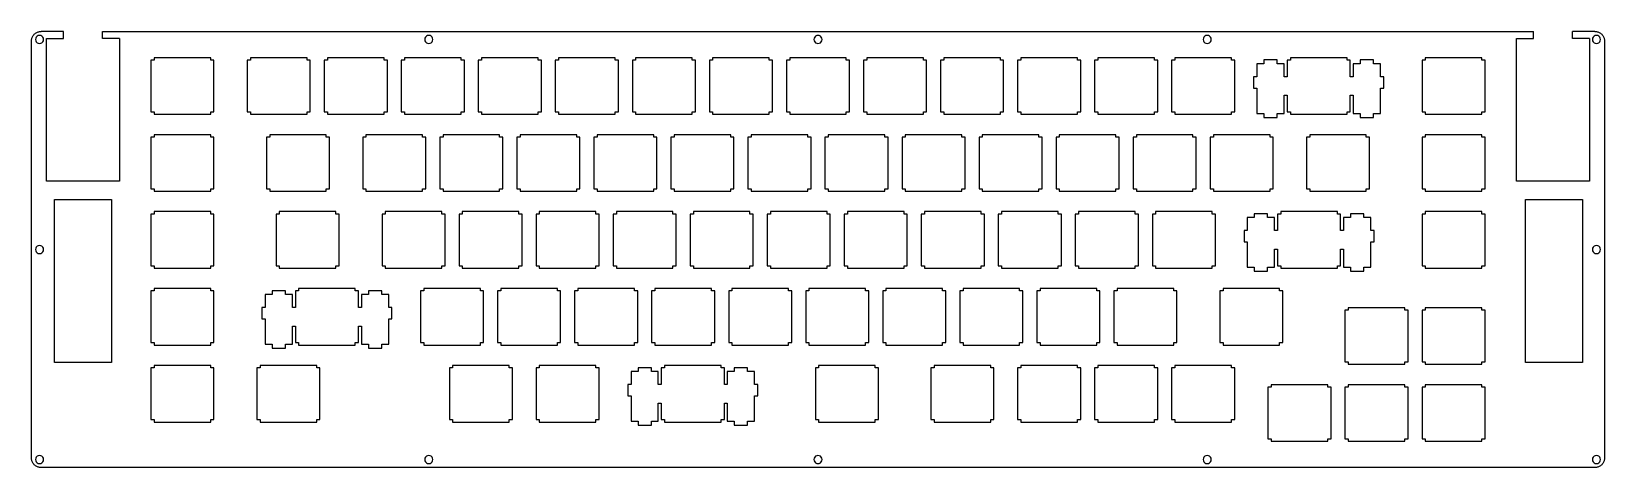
# Model space of a CAD drawing. Extents: x 0 to 389, y 0 to 108.
import ezdxf

# ---------------------------------------------------------------- set-up
doc = ezdxf.new("R2010")
doc.units = 0
doc.header["$MEASUREMENT"] = 0

msp = doc.modelspace()

# ---------------------------------------------------------------- linework, layer by layer
at = {"color": 0}
for p, q in [((0.1, 106), (0.12, 106.18)), ((0.1, 105.81), (0.1, 106)), ((0.1, 2.59), (0.1, 105.81)), ((0.12, 106.18), (0.16, 106.37)), ((0.16, 106.37), (0.21, 106.55)), ((0.21, 106.55), (0.28, 106.73)), ((0.28, 106.73), (0.36, 106.9)), ((0.36, 106.9), (0.45, 107.06)), ((0.45, 107.06), (0.55, 107.22)), ((0.55, 107.22), (0.67, 107.37)), ((0.67, 107.37), (0.8, 107.5)), ((0.8, 107.5), (0.94, 107.63)), ((0.94, 107.63), (1.08, 107.75)), ((1.08, 107.75), (1.24, 107.86)), ((1.14, 106.52), (1.1, 106.21)), ((1.1, 106.21), (1.14, 105.9)), ((1.29, 106.8), (1.14, 106.52)), ((1.14, 105.9), (1.29, 105.62)), ((1.24, 107.86), (1.41, 107.95)), ((1.51, 107.02), (1.29, 106.8)), ((1.29, 105.62), (1.51, 105.4)), ((1.41, 107.95), (1.58, 108.03)), ((1.79, 107.16), (1.51, 107.02)), ((1.51, 105.4), (1.79, 105.26)), ((1.58, 108.03), (1.75, 108.09)), ((1.75, 108.09), (1.93, 108.14)), ((2.1, 107.21), (1.79, 107.16)), ((1.79, 105.26), (2.1, 105.21)), ((1.93, 108.14), (2.12, 108.18)), ((2.4, 107.16), (2.1, 107.21)), ((2.1, 105.21), (2.4, 105.26)), ((2.12, 108.18), (2.31, 108.2)), ((2.31, 108.2), (2.5, 108.21)), ((2.68, 107.02), (2.4, 107.16)), ((2.4, 105.26), (2.68, 105.4)), ((2.9, 106.8), (2.68, 107.02)), ((2.68, 105.4), (2.9, 105.62)), ((3.05, 106.52), (2.9, 106.8)), ((2.9, 105.62), (3.05, 105.9)), ((3.1, 106.21), (3.05, 106.52)), ((3.05, 105.9), (3.1, 106.21)), ((3.82, 71.14), (3.82, 106.49)), ((17.67, 108.21), (371.56, 108.21)), ((21.87, 106.49), (21.87, 71.14)), ((97.39, 106.52), (97.35, 106.21)), ((97.35, 106.21), (97.39, 105.9)), ((97.54, 106.8), (97.39, 106.52)), ((97.39, 105.9), (97.54, 105.62)), ((97.76, 107.02), (97.54, 106.8)), ((97.54, 105.62), (97.76, 105.4)), ((98.04, 107.16), (97.76, 107.02)), ((97.76, 105.4), (98.04, 105.26)), ((98.34, 107.21), (98.04, 107.16)), ((98.04, 105.26), (98.34, 105.21)), ((98.66, 107.16), (98.34, 107.21)), ((98.34, 105.21), (98.66, 105.26)), ((98.93, 107.02), (98.66, 107.16)), ((98.66, 105.26), (98.93, 105.4)), ((99.15, 106.8), (98.93, 107.02)), ((98.93, 105.4), (99.15, 105.62)), ((99.3, 106.52), (99.15, 106.8)), ((99.15, 105.62), (99.3, 105.9)), ((99.35, 106.21), (99.3, 106.52)), ((99.3, 105.9), (99.35, 106.21)), ((193.65, 106.52), (193.59, 106.21)), ((193.59, 106.21), (193.65, 105.9)), ((193.79, 106.8), (193.65, 106.52)), ((193.65, 105.9), (193.79, 105.62)), ((194.01, 107.02), (193.79, 106.8)), ((193.79, 105.62), (194.01, 105.4)), ((194.29, 107.16), (194.01, 107.02)), ((194.01, 105.4), (194.29, 105.26)), ((194.59, 107.21), (194.29, 107.16)), ((194.29, 105.26), (194.59, 105.21)), ((194.9, 107.16), (194.59, 107.21)), ((194.59, 105.21), (194.9, 105.26)), ((195.18, 107.02), (194.9, 107.16)), ((194.9, 105.26), (195.18, 105.4)), ((195.4, 106.8), (195.18, 107.02)), ((195.18, 105.4), (195.4, 105.62)), ((195.55, 106.52), (195.4, 106.8)), ((195.4, 105.62), (195.55, 105.9)), ((195.6, 106.21), (195.55, 106.52)), ((195.55, 105.9), (195.6, 106.21)), ((289.89, 106.52), (289.85, 106.21)), ((289.85, 106.21), (289.89, 105.9)), ((290.04, 106.8), (289.89, 106.52)), ((289.89, 105.9), (290.04, 105.62)), ((290.26, 107.02), (290.04, 106.8)), ((290.04, 105.62), (290.26, 105.4)), ((290.54, 107.16), (290.26, 107.02)), ((290.26, 105.4), (290.54, 105.26)), ((290.85, 107.21), (290.54, 107.16)), ((290.54, 105.26), (290.85, 105.21)), ((291.15, 107.16), (290.85, 107.21)), ((290.85, 105.21), (291.15, 105.26)), ((291.43, 107.02), (291.15, 107.16)), ((291.15, 105.26), (291.43, 105.4)), ((291.65, 106.8), (291.43, 107.02)), ((291.43, 105.4), (291.65, 105.62)), ((291.8, 106.52), (291.65, 106.8)), ((291.65, 105.62), (291.8, 105.9)), ((291.85, 106.21), (291.8, 106.52)), ((291.8, 105.9), (291.85, 106.21)), ((367.36, 71.14), (367.36, 106.49)), ((385.41, 106.49), (385.41, 71.14)), ((386.14, 106.52), (386.1, 106.21)), ((386.14, 106.52), (386.1, 106.21)), ((386.1, 106.21), (386.14, 105.9)), ((386.1, 106.21), (386.14, 105.9)), ((386.29, 106.8), (386.14, 106.52)), ((386.29, 106.8), (386.14, 106.52)), ((386.14, 105.9), (386.29, 105.62)), ((386.14, 105.9), (386.29, 105.62)), ((386.51, 107.02), (386.29, 106.8)), ((386.29, 105.62), (386.51, 105.4)), ((386.29, 105.62), (386.51, 105.4)), ((386.79, 107.16), (386.51, 107.02)), ((386.79, 107.16), (386.51, 107.02)), ((386.51, 105.4), (386.79, 105.26)), ((386.51, 105.4), (386.79, 105.26)), ((386.7, 108.21), (386.88, 108.2)), ((386.7, 108.21), (386.88, 108.2)), ((387.1, 107.21), (386.79, 107.16)), ((387.1, 107.21), (386.79, 107.16)), ((386.79, 105.26), (387.1, 105.21)), ((386.79, 105.26), (387.1, 105.21)), ((386.88, 108.2), (387.07, 108.18)), ((386.88, 108.2), (387.07, 108.18)), ((387.07, 108.18), (387.25, 108.14)), ((387.07, 108.18), (387.25, 108.14)), ((387.41, 107.16), (387.1, 107.21)), ((387.41, 107.16), (387.1, 107.21)), ((387.1, 105.21), (387.41, 105.26)), ((387.1, 105.21), (387.41, 105.26)), ((387.25, 108.14), (387.44, 108.09)), ((387.25, 108.14), (387.44, 108.09)), ((387.69, 107.02), (387.41, 107.16)), ((387.69, 107.02), (387.41, 107.16)), ((387.41, 105.26), (387.69, 105.4)), ((387.41, 105.26), (387.69, 105.4)), ((387.44, 108.09), (387.62, 108.03)), ((387.44, 108.09), (387.62, 108.03)), ((387.62, 108.03), (387.78, 107.95)), ((387.62, 108.03), (387.78, 107.95)), ((387.9, 106.8), (387.69, 107.02)), ((387.9, 106.8), (387.69, 107.02)), ((387.69, 105.4), (387.9, 105.62)), ((387.69, 105.4), (387.9, 105.62)), ((387.78, 107.95), (387.95, 107.86)), ((387.78, 107.95), (387.95, 107.86)), ((388.05, 106.52), (387.9, 106.8)), ((388.05, 106.52), (387.9, 106.8)), ((387.9, 105.62), (388.05, 105.9)), ((387.9, 105.62), (388.05, 105.9)), ((387.95, 107.86), (388.11, 107.75)), ((387.95, 107.86), (388.11, 107.75)), ((388.1, 106.21), (388.05, 106.52)), ((388.1, 106.21), (388.05, 106.52)), ((388.05, 105.9), (388.1, 106.21)), ((388.05, 105.9), (388.1, 106.21)), ((388.11, 107.75), (388.25, 107.63)), ((388.11, 107.75), (388.25, 107.63)), ((388.25, 107.63), (388.39, 107.5)), ((388.25, 107.63), (388.39, 107.5)), ((388.39, 107.5), (388.52, 107.37)), ((388.39, 107.5), (388.52, 107.37)), ((388.52, 107.37), (388.64, 107.22)), ((388.52, 107.37), (388.64, 107.22)), ((388.64, 107.22), (388.74, 107.06)), ((388.64, 107.22), (388.74, 107.06)), ((388.74, 107.06), (388.83, 106.9)), ((388.74, 107.06), (388.83, 106.9)), ((388.83, 106.9), (388.91, 106.73)), ((388.83, 106.9), (388.91, 106.73)), ((388.91, 106.73), (388.98, 106.55)), ((388.91, 106.73), (388.98, 106.55)), ((388.98, 106.55), (389.03, 106.37)), ((388.98, 106.55), (389.03, 106.37)), ((389.03, 106.37), (389.07, 106.18)), ((389.03, 106.37), (389.07, 106.18)), ((389.07, 106.18), (389.09, 106)), ((389.07, 106.18), (389.09, 106)), ((389.09, 106), (389.1, 105.81)), ((389.09, 106), (389.1, 105.81)), ((389.1, 105.81), (389.1, 2.59)), ((389.1, 105.81), (389.1, 2.59)), ((30.43, 101.68), (30.43, 101.08)), ((44.43, 101.68), (30.43, 101.68)), ((44.43, 101.08), (44.43, 101.68)), ((54.25, 101.68), (54.25, 101.08)), ((68.25, 101.68), (54.25, 101.68)), ((68.25, 101.08), (68.25, 101.68)), ((73.3, 101.68), (73.3, 101.08)), ((87.3, 101.68), (73.3, 101.68)), ((87.3, 101.08), (87.3, 101.68)), ((92.35, 101.68), (92.35, 101.08)), ((106.35, 101.68), (92.35, 101.68)), ((106.35, 101.08), (106.35, 101.68)), ((111.39, 101.68), (111.39, 101.08)), ((125.4, 101.68), (111.39, 101.68)), ((125.4, 101.08), (125.4, 101.68)), ((130.44, 101.68), (130.44, 101.08)), ((144.45, 101.68), (130.44, 101.68)), ((144.45, 101.08), (144.45, 101.68)), ((149.5, 101.68), (149.5, 101.08)), ((163.5, 101.68), (149.5, 101.68)), ((163.5, 101.08), (163.5, 101.68)), ((168.54, 101.68), (168.54, 101.08)), ((182.55, 101.68), (168.54, 101.68)), ((182.55, 101.08), (182.55, 101.68)), ((187.59, 101.68), (187.59, 101.08)), ((201.6, 101.68), (187.59, 101.68)), ((201.6, 101.08), (201.6, 101.68)), ((206.65, 101.68), (206.65, 101.08)), ((220.65, 101.68), (206.65, 101.68)), ((220.65, 101.08), (220.65, 101.68)), ((225.69, 101.68), (225.69, 101.08)), ((239.7, 101.68), (225.69, 101.68)), ((239.7, 101.08), (239.7, 101.68)), ((244.75, 101.68), (244.75, 101.08)), ((258.75, 101.68), (244.75, 101.68)), ((258.75, 101.08), (258.75, 101.68)), ((263.8, 101.68), (263.8, 101.08)), ((277.8, 101.68), (263.8, 101.68)), ((277.8, 101.08), (277.8, 101.68)), ((282.85, 101.68), (282.85, 101.08)), ((296.85, 101.68), (282.85, 101.68)), ((296.85, 101.08), (296.85, 101.68)), ((311.42, 101.68), (311.42, 101.08)), ((325.42, 101.68), (311.42, 101.68)), ((325.42, 101.08), (325.42, 101.68)), ((344.76, 101.68), (344.76, 101.08)), ((358.76, 101.68), (344.76, 101.68)), ((358.76, 101.08), (358.76, 101.68)), ((30.43, 101.08), (29.63, 101.08)), ((29.63, 101.08), (29.63, 88.28)), ((45.23, 101.08), (44.43, 101.08)), ((45.23, 88.28), (45.23, 101.08)), ((54.25, 101.08), (53.45, 101.08)), ((53.45, 101.08), (53.45, 88.28)), ((69.05, 101.08), (68.25, 101.08)), ((69.05, 88.28), (69.05, 101.08)), ((73.3, 101.08), (72.5, 101.08)), ((72.5, 101.08), (72.5, 88.28)), ((88.1, 101.08), (87.3, 101.08)), ((88.1, 88.28), (88.1, 101.08)), ((92.35, 101.08), (91.55, 101.08)), ((91.55, 101.08), (91.55, 88.28)), ((107.14, 101.08), (106.35, 101.08)), ((107.14, 88.28), (107.14, 101.08)), ((111.39, 101.08), (110.6, 101.08)), ((110.6, 101.08), (110.6, 88.28)), ((126.19, 101.08), (125.4, 101.08)), ((126.19, 88.28), (126.19, 101.08)), ((130.44, 101.08), (129.64, 101.08)), ((129.64, 101.08), (129.64, 88.28)), ((145.25, 101.08), (144.45, 101.08)), ((145.25, 88.28), (145.25, 101.08)), ((149.5, 101.08), (148.7, 101.08)), ((148.7, 101.08), (148.7, 88.28)), ((164.29, 101.08), (163.5, 101.08)), ((164.29, 88.28), (164.29, 101.08)), ((168.54, 101.08), (167.75, 101.08)), ((167.75, 101.08), (167.75, 88.28)), ((183.34, 101.08), (182.55, 101.08)), ((183.34, 88.28), (183.34, 101.08)), ((187.59, 101.08), (186.8, 101.08)), ((186.8, 101.08), (186.8, 88.28)), ((202.4, 101.08), (201.6, 101.08)), ((202.4, 88.28), (202.4, 101.08)), ((206.65, 101.08), (205.85, 101.08)), ((205.85, 101.08), (205.85, 88.28)), ((221.44, 101.08), (220.65, 101.08)), ((221.44, 88.28), (221.44, 101.08)), ((225.69, 101.08), (224.9, 101.08)), ((224.9, 101.08), (224.9, 88.28)), ((240.5, 101.08), (239.7, 101.08)), ((240.5, 88.28), (240.5, 101.08)), ((244.75, 101.08), (243.95, 101.08)), ((243.95, 101.08), (243.95, 88.28)), ((259.55, 101.08), (258.75, 101.08)), ((259.55, 88.28), (259.55, 101.08)), ((263.8, 101.08), (263, 101.08)), ((263, 101.08), (263, 88.28)), ((278.6, 101.08), (277.8, 101.08)), ((278.6, 88.28), (278.6, 101.08)), ((282.85, 101.08), (282.05, 101.08)), ((282.05, 101.08), (282.05, 88.28)), ((297.64, 101.08), (296.85, 101.08)), ((297.64, 88.28), (297.64, 101.08)), ((304.87, 100.21), (303.14, 100.21)), ((303.14, 100.21), (303.14, 96.98)), ((308.17, 101.13), (304.87, 101.13)), ((304.87, 101.13), (304.87, 100.21)), ((308.17, 100.21), (308.17, 101.13)), ((309.9, 100.21), (308.17, 100.21)), ((309.9, 96.98), (309.9, 100.21)), ((311.42, 101.08), (310.62, 101.08)), ((310.62, 101.08), (310.62, 96.98)), ((326.22, 101.08), (325.42, 101.08)), ((326.22, 96.98), (326.22, 101.08)), ((328.67, 100.21), (326.94, 100.21)), ((326.94, 100.21), (326.94, 96.98)), ((331.97, 101.13), (328.67, 101.13)), ((328.67, 101.13), (328.67, 100.21)), ((331.97, 100.21), (331.97, 101.13)), ((333.7, 100.21), (331.97, 100.21)), ((333.7, 96.98), (333.7, 100.21)), ((344.76, 101.08), (343.96, 101.08)), ((343.96, 101.08), (343.96, 88.28)), ((359.56, 101.08), (358.76, 101.08)), ((359.56, 88.28), (359.56, 101.08)), ((303.14, 96.98), (302.32, 96.98)), ((302.32, 96.98), (302.32, 94.18)), ((302.32, 94.18), (303.14, 94.18)), ((303.14, 94.18), (303.14, 87.91)), ((310.62, 96.98), (309.9, 96.98)), ((326.94, 96.98), (326.22, 96.98)), ((334.52, 96.98), (333.7, 96.98)), ((333.7, 87.91), (333.7, 94.18)), ((333.7, 94.18), (334.52, 94.18)), ((334.52, 94.18), (334.52, 96.98)), ((309.9, 87.91), (309.9, 92.38)), ((309.9, 92.38), (310.62, 92.38)), ((310.62, 92.38), (310.62, 88.28)), ((326.22, 88.28), (326.22, 92.38)), ((326.22, 92.38), (326.94, 92.38)), ((326.94, 92.38), (326.94, 87.91)), ((29.63, 88.28), (30.43, 88.28)), ((30.43, 88.28), (30.43, 87.68)), ((30.43, 87.68), (44.43, 87.68)), ((44.43, 87.68), (44.43, 88.28)), ((44.43, 88.28), (45.23, 88.28)), ((53.45, 88.28), (54.25, 88.28)), ((54.25, 88.28), (54.25, 87.68)), ((54.25, 87.68), (68.25, 87.68)), ((68.25, 87.68), (68.25, 88.28)), ((68.25, 88.28), (69.05, 88.28)), ((72.5, 88.28), (73.3, 88.28)), ((73.3, 88.28), (73.3, 87.68)), ((73.3, 87.68), (87.3, 87.68)), ((87.3, 87.68), (87.3, 88.28)), ((87.3, 88.28), (88.1, 88.28)), ((91.55, 88.28), (92.35, 88.28)), ((92.35, 88.28), (92.35, 87.68)), ((92.35, 87.68), (106.35, 87.68)), ((106.35, 87.68), (106.35, 88.28)), ((106.35, 88.28), (107.14, 88.28)), ((110.6, 88.28), (111.39, 88.28)), ((111.39, 88.28), (111.39, 87.68)), ((111.39, 87.68), (125.4, 87.68)), ((125.4, 87.68), (125.4, 88.28)), ((125.4, 88.28), (126.19, 88.28)), ((129.64, 88.28), (130.44, 88.28)), ((130.44, 88.28), (130.44, 87.68)), ((130.44, 87.68), (144.45, 87.68)), ((144.45, 87.68), (144.45, 88.28)), ((144.45, 88.28), (145.25, 88.28)), ((148.7, 88.28), (149.5, 88.28)), ((149.5, 88.28), (149.5, 87.68)), ((149.5, 87.68), (163.5, 87.68)), ((163.5, 87.68), (163.5, 88.28)), ((163.5, 88.28), (164.29, 88.28)), ((167.75, 88.28), (168.54, 88.28)), ((168.54, 88.28), (168.54, 87.68)), ((168.54, 87.68), (182.55, 87.68)), ((182.55, 87.68), (182.55, 88.28)), ((182.55, 88.28), (183.34, 88.28)), ((186.8, 88.28), (187.59, 88.28)), ((187.59, 88.28), (187.59, 87.68)), ((187.59, 87.68), (201.6, 87.68)), ((201.6, 87.68), (201.6, 88.28)), ((201.6, 88.28), (202.4, 88.28)), ((205.85, 88.28), (206.65, 88.28)), ((206.65, 88.28), (206.65, 87.68)), ((206.65, 87.68), (220.65, 87.68)), ((220.65, 87.68), (220.65, 88.28)), ((220.65, 88.28), (221.44, 88.28)), ((224.9, 88.28), (225.69, 88.28)), ((225.69, 88.28), (225.69, 87.68)), ((225.69, 87.68), (239.7, 87.68)), ((239.7, 87.68), (239.7, 88.28)), ((239.7, 88.28), (240.5, 88.28)), ((243.95, 88.28), (244.75, 88.28)), ((244.75, 88.28), (244.75, 87.68)), ((244.75, 87.68), (258.75, 87.68)), ((258.75, 87.68), (258.75, 88.28)), ((258.75, 88.28), (259.55, 88.28)), ((263, 88.28), (263.8, 88.28)), ((263.8, 88.28), (263.8, 87.68)), ((263.8, 87.68), (277.8, 87.68)), ((277.8, 87.68), (277.8, 88.28)), ((277.8, 88.28), (278.6, 88.28)), ((282.05, 88.28), (282.85, 88.28)), ((282.85, 88.28), (282.85, 87.68)), ((282.85, 87.68), (296.85, 87.68)), ((296.85, 87.68), (296.85, 88.28)), ((296.85, 88.28), (297.64, 88.28)), ((303.14, 87.91), (304.87, 87.91)), ((304.87, 87.91), (304.87, 86.93)), ((304.87, 86.93), (308.17, 86.93)), ((308.17, 86.93), (308.17, 87.91)), ((308.17, 87.91), (309.9, 87.91)), ((310.62, 88.28), (311.42, 88.28)), ((311.42, 88.28), (311.42, 87.68)), ((311.42, 87.68), (325.42, 87.68)), ((325.42, 87.68), (325.42, 88.28)), ((325.42, 88.28), (326.22, 88.28)), ((326.94, 87.91), (328.67, 87.91)), ((328.67, 87.91), (328.67, 86.93)), ((328.67, 86.93), (331.97, 86.93)), ((331.97, 86.93), (331.97, 87.91)), ((331.97, 87.91), (333.7, 87.91)), ((343.96, 88.28), (344.76, 88.28)), ((344.76, 88.28), (344.76, 87.68)), ((344.76, 87.68), (358.76, 87.68)), ((358.76, 87.68), (358.76, 88.28)), ((358.76, 88.28), (359.56, 88.28)), ((30.43, 82.03), (29.63, 82.03)), ((29.63, 82.03), (29.63, 69.23)), ((30.43, 82.63), (30.43, 82.03)), ((44.43, 82.63), (30.43, 82.63)), ((44.43, 82.03), (44.43, 82.63)), ((45.23, 82.03), (44.43, 82.03)), ((45.23, 69.23), (45.23, 82.03)), ((59.01, 82.03), (58.21, 82.03)), ((58.21, 82.03), (58.21, 69.23)), ((59.01, 82.63), (59.01, 82.03)), ((73.01, 82.63), (59.01, 82.63)), ((73.01, 82.03), (73.01, 82.63)), ((73.81, 82.03), (73.01, 82.03)), ((73.81, 69.23), (73.81, 82.03)), ((82.82, 82.03), (82.02, 82.03)), ((82.02, 82.03), (82.02, 69.23)), ((82.82, 82.63), (82.82, 82.03)), ((96.82, 82.63), (82.82, 82.63)), ((96.82, 82.03), (96.82, 82.63)), ((97.62, 82.03), (96.82, 82.03)), ((97.62, 69.23), (97.62, 82.03)), ((101.87, 82.03), (101.07, 82.03)), ((101.07, 82.03), (101.07, 69.23)), ((101.87, 82.63), (101.87, 82.03)), ((115.87, 82.63), (101.87, 82.63)), ((115.87, 82.03), (115.87, 82.63)), ((116.67, 82.03), (115.87, 82.03)), ((116.67, 69.23), (116.67, 82.03)), ((120.92, 82.03), (120.12, 82.03)), ((120.12, 82.03), (120.12, 69.23)), ((120.92, 82.63), (120.92, 82.03)), ((134.92, 82.63), (120.92, 82.63)), ((134.92, 82.03), (134.92, 82.63)), ((135.72, 82.03), (134.92, 82.03)), ((135.72, 69.23), (135.72, 82.03)), ((139.97, 82.03), (139.17, 82.03)), ((139.17, 82.03), (139.17, 69.23)), ((139.97, 82.63), (139.97, 82.03)), ((153.97, 82.63), (139.97, 82.63)), ((153.97, 82.03), (153.97, 82.63)), ((154.77, 82.03), (153.97, 82.03)), ((154.77, 69.23), (154.77, 82.03)), ((159.02, 82.03), (158.22, 82.03)), ((158.22, 82.03), (158.22, 69.23)), ((159.02, 82.63), (159.02, 82.03)), ((173.02, 82.63), (159.02, 82.63)), ((173.02, 82.03), (173.02, 82.63)), ((173.82, 82.03), (173.02, 82.03)), ((173.82, 69.23), (173.82, 82.03)), ((178.07, 82.03), (177.27, 82.03)), ((177.27, 82.03), (177.27, 69.23)), ((178.07, 82.63), (178.07, 82.03)), ((192.07, 82.63), (178.07, 82.63)), ((192.07, 82.03), (192.07, 82.63)), ((192.87, 82.03), (192.07, 82.03)), ((192.87, 69.23), (192.87, 82.03)), ((197.12, 82.03), (196.32, 82.03)), ((196.32, 82.03), (196.32, 69.23)), ((197.12, 82.63), (197.12, 82.03)), ((211.12, 82.63), (197.12, 82.63)), ((211.12, 82.03), (211.12, 82.63)), ((211.92, 82.03), (211.12, 82.03)), ((211.92, 69.23), (211.92, 82.03)), ((216.17, 82.03), (215.37, 82.03)), ((215.37, 82.03), (215.37, 69.23)), ((216.17, 82.63), (216.17, 82.03)), ((230.17, 82.63), (216.17, 82.63)), ((230.17, 82.03), (230.17, 82.63)), ((230.97, 82.03), (230.17, 82.03)), ((230.97, 69.23), (230.97, 82.03)), ((235.22, 82.03), (234.42, 82.03)), ((234.42, 82.03), (234.42, 69.23)), ((235.22, 82.63), (235.22, 82.03)), ((249.22, 82.63), (235.22, 82.63)), ((249.22, 82.03), (249.22, 82.63)), ((250.02, 82.03), (249.22, 82.03)), ((250.02, 69.23), (250.02, 82.03)), ((254.27, 82.03), (253.47, 82.03)), ((253.47, 82.03), (253.47, 69.23)), ((254.27, 82.63), (254.27, 82.03)), ((268.27, 82.63), (254.27, 82.63)), ((268.27, 82.03), (268.27, 82.63)), ((269.07, 82.03), (268.27, 82.03)), ((269.07, 69.23), (269.07, 82.03)), ((273.32, 82.03), (272.52, 82.03)), ((272.52, 82.03), (272.52, 69.23)), ((273.32, 82.63), (273.32, 82.03)), ((287.32, 82.63), (273.32, 82.63)), ((287.32, 82.03), (287.32, 82.63)), ((288.12, 82.03), (287.32, 82.03)), ((288.12, 69.23), (288.12, 82.03)), ((292.37, 82.03), (291.57, 82.03)), ((291.57, 82.03), (291.57, 69.23)), ((292.37, 82.63), (292.37, 82.03)), ((306.37, 82.63), (292.37, 82.63)), ((306.37, 82.03), (306.37, 82.63)), ((307.17, 82.03), (306.37, 82.03)), ((307.17, 69.23), (307.17, 82.03)), ((316.18, 82.03), (315.38, 82.03)), ((315.38, 82.03), (315.38, 69.23)), ((316.18, 82.63), (316.18, 82.03)), ((330.18, 82.63), (316.18, 82.63)), ((330.18, 82.03), (330.18, 82.63)), ((330.98, 82.03), (330.18, 82.03)), ((330.98, 69.23), (330.98, 82.03)), ((344.76, 82.03), (343.96, 82.03)), ((343.96, 82.03), (343.96, 69.23)), ((344.76, 82.63), (344.76, 82.03)), ((358.76, 82.63), (344.76, 82.63)), ((358.76, 82.03), (358.76, 82.63)), ((359.56, 82.03), (358.76, 82.03)), ((359.56, 69.23), (359.56, 82.03)), ((21.87, 71.14), (3.82, 71.14)), ((385.41, 71.14), (367.36, 71.14)), ((5.77, 66.6), (19.92, 66.6)), ((5.77, 26.25), (5.77, 66.6)), ((19.92, 66.6), (19.92, 26.25)), ((29.63, 69.23), (30.43, 69.23)), ((30.43, 69.23), (30.43, 68.63)), ((30.43, 68.63), (44.43, 68.63)), ((44.43, 68.63), (44.43, 69.23)), ((44.43, 69.23), (45.23, 69.23)), ((58.21, 69.23), (59.01, 69.23)), ((59.01, 69.23), (59.01, 68.63)), ((59.01, 68.63), (73.01, 68.63)), ((73.01, 68.63), (73.01, 69.23)), ((73.01, 69.23), (73.81, 69.23)), ((82.02, 69.23), (82.82, 69.23)), ((82.82, 69.23), (82.82, 68.63)), ((82.82, 68.63), (96.82, 68.63)), ((96.82, 68.63), (96.82, 69.23)), ((96.82, 69.23), (97.62, 69.23)), ((101.07, 69.23), (101.87, 69.23)), ((101.87, 69.23), (101.87, 68.63)), ((101.87, 68.63), (115.87, 68.63)), ((115.87, 68.63), (115.87, 69.23)), ((115.87, 69.23), (116.67, 69.23)), ((120.12, 69.23), (120.92, 69.23)), ((120.92, 69.23), (120.92, 68.63)), ((120.92, 68.63), (134.92, 68.63)), ((134.92, 68.63), (134.92, 69.23)), ((134.92, 69.23), (135.72, 69.23)), ((139.17, 69.23), (139.97, 69.23)), ((139.97, 69.23), (139.97, 68.63)), ((139.97, 68.63), (153.97, 68.63)), ((153.97, 68.63), (153.97, 69.23)), ((153.97, 69.23), (154.77, 69.23)), ((158.22, 69.23), (159.02, 69.23)), ((159.02, 69.23), (159.02, 68.63)), ((159.02, 68.63), (173.02, 68.63)), ((173.02, 68.63), (173.02, 69.23)), ((173.02, 69.23), (173.82, 69.23)), ((177.27, 69.23), (178.07, 69.23)), ((178.07, 69.23), (178.07, 68.63)), ((178.07, 68.63), (192.07, 68.63)), ((192.07, 68.63), (192.07, 69.23)), ((192.07, 69.23), (192.87, 69.23)), ((196.32, 69.23), (197.12, 69.23)), ((197.12, 69.23), (197.12, 68.63)), ((197.12, 68.63), (211.12, 68.63)), ((211.12, 68.63), (211.12, 69.23)), ((211.12, 69.23), (211.92, 69.23)), ((215.37, 69.23), (216.17, 69.23)), ((216.17, 69.23), (216.17, 68.63)), ((216.17, 68.63), (230.17, 68.63)), ((230.17, 68.63), (230.17, 69.23)), ((230.17, 69.23), (230.97, 69.23)), ((234.42, 69.23), (235.22, 69.23)), ((235.22, 69.23), (235.22, 68.63)), ((235.22, 68.63), (249.22, 68.63)), ((249.22, 68.63), (249.22, 69.23)), ((249.22, 69.23), (250.02, 69.23)), ((253.47, 69.23), (254.27, 69.23)), ((254.27, 69.23), (254.27, 68.63)), ((254.27, 68.63), (268.27, 68.63)), ((268.27, 68.63), (268.27, 69.23)), ((268.27, 69.23), (269.07, 69.23)), ((272.52, 69.23), (273.32, 69.23)), ((273.32, 69.23), (273.32, 68.63)), ((273.32, 68.63), (287.32, 68.63)), ((287.32, 68.63), (287.32, 69.23)), ((287.32, 69.23), (288.12, 69.23)), ((291.57, 69.23), (292.37, 69.23)), ((292.37, 69.23), (292.37, 68.63)), ((292.37, 68.63), (306.37, 68.63)), ((306.37, 68.63), (306.37, 69.23)), ((306.37, 69.23), (307.17, 69.23)), ((315.38, 69.23), (316.18, 69.23)), ((316.18, 69.23), (316.18, 68.63)), ((316.18, 68.63), (330.18, 68.63)), ((330.18, 68.63), (330.18, 69.23)), ((330.18, 69.23), (330.98, 69.23)), ((343.96, 69.23), (344.76, 69.23)), ((344.76, 69.23), (344.76, 68.63)), ((344.76, 68.63), (358.76, 68.63)), ((358.76, 68.63), (358.76, 69.23)), ((358.76, 69.23), (359.56, 69.23)), ((369.52, 66.6), (383.67, 66.6)), ((369.52, 26.25), (369.52, 66.6)), ((383.67, 66.6), (383.67, 26.25)), ((30.43, 62.98), (29.63, 62.98)), ((29.63, 62.98), (29.63, 50.18)), ((30.43, 63.58), (30.43, 62.98)), ((44.43, 63.58), (30.43, 63.58)), ((44.43, 62.98), (44.43, 63.58)), ((45.23, 62.98), (44.43, 62.98)), ((45.23, 50.18), (45.23, 62.98)), ((61.39, 62.98), (60.59, 62.98)), ((60.59, 62.98), (60.59, 50.18)), ((61.39, 63.58), (61.39, 62.98)), ((75.39, 63.58), (61.39, 63.58)), ((75.39, 62.98), (75.39, 63.58)), ((76.19, 62.98), (75.39, 62.98)), ((76.19, 50.18), (76.19, 62.98)), ((87.58, 62.98), (86.78, 62.98)), ((86.78, 62.98), (86.78, 50.18)), ((87.58, 63.58), (87.58, 62.98)), ((101.58, 63.58), (87.58, 63.58)), ((101.58, 62.98), (101.58, 63.58)), ((102.38, 62.98), (101.58, 62.98)), ((102.38, 50.18), (102.38, 62.98)), ((106.63, 62.98), (105.83, 62.98)), ((105.83, 62.98), (105.83, 50.18)), ((106.63, 63.58), (106.63, 62.98)), ((120.63, 63.58), (106.63, 63.58)), ((120.63, 62.98), (120.63, 63.58)), ((121.43, 62.98), (120.63, 62.98)), ((121.43, 50.18), (121.43, 62.98)), ((125.68, 62.98), (124.88, 62.98)), ((124.88, 62.98), (124.88, 50.18)), ((125.68, 63.58), (125.68, 62.98)), ((139.68, 63.58), (125.68, 63.58)), ((139.68, 62.98), (139.68, 63.58)), ((140.48, 62.98), (139.68, 62.98)), ((140.48, 50.18), (140.48, 62.98)), ((144.73, 62.98), (143.93, 62.98)), ((143.93, 62.98), (143.93, 50.18)), ((144.73, 63.58), (144.73, 62.98)), ((158.73, 63.58), (144.73, 63.58)), ((158.73, 62.98), (158.73, 63.58)), ((159.53, 62.98), (158.73, 62.98)), ((159.53, 50.18), (159.53, 62.98)), ((163.78, 62.98), (162.98, 62.98)), ((162.98, 62.98), (162.98, 50.18)), ((163.78, 63.58), (163.78, 62.98)), ((177.78, 63.58), (163.78, 63.58)), ((177.78, 62.98), (177.78, 63.58)), ((178.58, 62.98), (177.78, 62.98)), ((178.58, 50.18), (178.58, 62.98)), ((182.83, 62.98), (182.03, 62.98)), ((182.03, 62.98), (182.03, 50.18)), ((182.83, 63.58), (182.83, 62.98)), ((196.83, 63.58), (182.83, 63.58)), ((196.83, 62.98), (196.83, 63.58)), ((197.63, 62.98), (196.83, 62.98)), ((197.63, 50.18), (197.63, 62.98)), ((201.88, 62.98), (201.08, 62.98)), ((201.08, 62.98), (201.08, 50.18)), ((201.88, 63.58), (201.88, 62.98)), ((215.88, 63.58), (201.88, 63.58)), ((215.88, 62.98), (215.88, 63.58)), ((216.68, 62.98), (215.88, 62.98)), ((216.68, 50.18), (216.68, 62.98)), ((220.93, 62.98), (220.13, 62.98)), ((220.13, 62.98), (220.13, 50.18)), ((220.93, 63.58), (220.93, 62.98)), ((234.93, 63.58), (220.93, 63.58)), ((234.93, 62.98), (234.93, 63.58)), ((235.73, 62.98), (234.93, 62.98)), ((235.73, 50.18), (235.73, 62.98)), ((239.98, 62.98), (239.18, 62.98)), ((239.18, 62.98), (239.18, 50.18)), ((239.98, 63.58), (239.98, 62.98)), ((253.98, 63.58), (239.98, 63.58)), ((253.98, 62.98), (253.98, 63.58)), ((254.78, 62.98), (253.98, 62.98)), ((254.78, 50.18), (254.78, 62.98)), ((259.03, 62.98), (258.23, 62.98)), ((258.23, 62.98), (258.23, 50.18)), ((259.03, 63.58), (259.03, 62.98)), ((273.03, 63.58), (259.03, 63.58)), ((273.03, 62.98), (273.03, 63.58)), ((273.83, 62.98), (273.03, 62.98)), ((273.83, 50.18), (273.83, 62.98)), ((278.08, 62.98), (277.28, 62.98)), ((277.28, 62.98), (277.28, 50.18)), ((278.08, 63.58), (278.08, 62.98)), ((292.08, 63.58), (278.08, 63.58)), ((292.08, 62.98), (292.08, 63.58)), ((292.88, 62.98), (292.08, 62.98)), ((292.88, 50.18), (292.88, 62.98)), ((305.79, 63.03), (302.49, 63.03)), ((302.49, 63.03), (302.49, 62.11)), ((305.79, 62.11), (305.79, 63.03)), ((309.04, 62.98), (308.24, 62.98)), ((308.24, 62.98), (308.24, 58.88)), ((309.04, 63.58), (309.04, 62.98)), ((323.04, 63.58), (309.04, 63.58)), ((323.04, 62.98), (323.04, 63.58)), ((323.84, 62.98), (323.04, 62.98)), ((323.84, 58.88), (323.84, 62.98)), ((329.59, 63.03), (326.29, 63.03)), ((326.29, 63.03), (326.29, 62.11)), ((329.59, 62.11), (329.59, 63.03)), ((344.76, 62.98), (343.96, 62.98)), ((343.96, 62.98), (343.96, 50.18)), ((344.76, 63.58), (344.76, 62.98)), ((358.76, 63.58), (344.76, 63.58)), ((358.76, 62.98), (358.76, 63.58)), ((359.56, 62.98), (358.76, 62.98)), ((359.56, 50.18), (359.56, 62.98)), ((300.76, 58.88), (299.94, 58.88)), ((299.94, 58.88), (299.94, 56.08)), ((302.49, 62.11), (300.76, 62.11)), ((300.76, 62.11), (300.76, 58.88)), ((307.51, 62.11), (305.79, 62.11)), ((307.51, 58.88), (307.51, 62.11)), ((308.24, 58.88), (307.51, 58.88)), ((324.56, 58.88), (323.84, 58.88)), ((326.29, 62.11), (324.56, 62.11)), ((324.56, 62.11), (324.56, 58.88)), ((331.31, 62.11), (329.59, 62.11)), ((331.31, 58.88), (331.31, 62.11)), ((332.14, 58.88), (331.31, 58.88)), ((332.14, 56.08), (332.14, 58.88)), ((1.14, 54.51), (1.1, 54.2)), ((1.29, 54.79), (1.14, 54.51)), ((1.51, 55.01), (1.29, 54.79)), ((1.79, 55.15), (1.51, 55.01)), ((2.1, 55.2), (1.79, 55.15)), ((2.4, 55.15), (2.1, 55.2)), ((2.68, 55.01), (2.4, 55.15)), ((2.9, 54.79), (2.68, 55.01)), ((3.05, 54.51), (2.9, 54.79)), ((3.1, 54.2), (3.05, 54.51)), ((299.94, 56.08), (300.76, 56.08)), ((300.76, 56.08), (300.76, 49.81)), ((331.31, 49.81), (331.31, 56.08)), ((331.31, 56.08), (332.14, 56.08)), ((386.14, 54.51), (386.1, 54.2)), ((386.14, 54.51), (386.1, 54.2)), ((386.29, 54.79), (386.14, 54.51)), ((386.29, 54.79), (386.14, 54.51)), ((386.51, 55.01), (386.29, 54.79)), ((386.51, 55.01), (386.29, 54.79)), ((386.79, 55.15), (386.51, 55.01)), ((387.1, 55.2), (386.79, 55.15)), ((387.1, 55.2), (386.79, 55.15)), ((387.41, 55.15), (387.1, 55.2)), ((387.41, 55.15), (387.1, 55.2)), ((387.69, 55.01), (387.41, 55.15)), ((387.69, 55.01), (387.41, 55.15)), ((387.9, 54.79), (387.69, 55.01)), ((387.9, 54.79), (387.69, 55.01)), ((388.05, 54.51), (387.9, 54.79)), ((388.05, 54.51), (387.9, 54.79)), ((388.1, 54.2), (388.05, 54.51)), ((388.1, 54.2), (388.05, 54.51)), ((1.1, 54.2), (1.14, 53.89)), ((1.14, 53.89), (1.29, 53.61)), ((1.29, 53.61), (1.51, 53.39)), ((1.51, 53.39), (1.79, 53.25)), ((1.79, 53.25), (2.1, 53.2)), ((2.1, 53.2), (2.4, 53.25)), ((2.4, 53.25), (2.68, 53.39)), ((2.68, 53.39), (2.9, 53.61)), ((2.9, 53.61), (3.05, 53.89)), ((3.05, 53.89), (3.1, 54.2)), ((307.51, 49.81), (307.51, 54.28)), ((307.51, 54.28), (308.24, 54.28)), ((308.24, 54.28), (308.24, 50.18)), ((323.84, 50.18), (323.84, 54.28)), ((323.84, 54.28), (324.56, 54.28)), ((324.56, 54.28), (324.56, 49.81)), ((386.1, 54.2), (386.14, 53.89)), ((386.1, 54.2), (386.14, 53.89)), ((386.14, 53.89), (386.29, 53.61)), ((386.14, 53.89), (386.29, 53.61)), ((386.29, 53.61), (386.51, 53.39)), ((386.29, 53.61), (386.51, 53.39)), ((386.51, 53.39), (386.79, 53.25)), ((386.51, 53.39), (386.79, 53.25)), ((386.79, 53.25), (387.1, 53.2)), ((386.79, 53.25), (387.1, 53.2)), ((387.1, 53.2), (387.41, 53.25)), ((387.1, 53.2), (387.41, 53.25)), ((387.41, 53.25), (387.69, 53.39)), ((387.41, 53.25), (387.69, 53.39)), ((387.69, 53.39), (387.9, 53.61)), ((387.9, 53.61), (388.05, 53.89)), ((387.9, 53.61), (388.05, 53.89)), ((388.05, 53.89), (388.1, 54.2)), ((388.05, 53.89), (388.1, 54.2)), ((29.63, 50.18), (30.43, 50.18)), ((30.43, 50.18), (30.43, 49.58)), ((30.43, 49.58), (44.43, 49.58)), ((44.43, 49.58), (44.43, 50.18)), ((44.43, 50.18), (45.23, 50.18)), ((60.59, 50.18), (61.39, 50.18)), ((61.39, 50.18), (61.39, 49.58)), ((61.39, 49.58), (75.39, 49.58)), ((75.39, 49.58), (75.39, 50.18)), ((75.39, 50.18), (76.19, 50.18)), ((86.78, 50.18), (87.58, 50.18)), ((87.58, 50.18), (87.58, 49.58)), ((87.58, 49.58), (101.58, 49.58)), ((101.58, 49.58), (101.58, 50.18)), ((101.58, 50.18), (102.38, 50.18)), ((105.83, 50.18), (106.63, 50.18)), ((106.63, 50.18), (106.63, 49.58)), ((106.63, 49.58), (120.63, 49.58)), ((120.63, 49.58), (120.63, 50.18)), ((120.63, 50.18), (121.43, 50.18)), ((124.88, 50.18), (125.68, 50.18)), ((125.68, 50.18), (125.68, 49.58)), ((125.68, 49.58), (139.68, 49.58)), ((139.68, 49.58), (139.68, 50.18)), ((139.68, 50.18), (140.48, 50.18)), ((143.93, 50.18), (144.73, 50.18)), ((144.73, 50.18), (144.73, 49.58)), ((144.73, 49.58), (158.73, 49.58)), ((158.73, 49.58), (158.73, 50.18)), ((158.73, 50.18), (159.53, 50.18)), ((162.98, 50.18), (163.78, 50.18)), ((163.78, 50.18), (163.78, 49.58)), ((163.78, 49.58), (177.78, 49.58)), ((177.78, 49.58), (177.78, 50.18)), ((177.78, 50.18), (178.58, 50.18)), ((182.03, 50.18), (182.83, 50.18)), ((182.83, 50.18), (182.83, 49.58)), ((182.83, 49.58), (196.83, 49.58)), ((196.83, 49.58), (196.83, 50.18)), ((196.83, 50.18), (197.63, 50.18)), ((201.08, 50.18), (201.88, 50.18)), ((201.88, 50.18), (201.88, 49.58)), ((201.88, 49.58), (215.88, 49.58)), ((215.88, 49.58), (215.88, 50.18)), ((215.88, 50.18), (216.68, 50.18)), ((220.13, 50.18), (220.93, 50.18)), ((220.93, 50.18), (220.93, 49.58)), ((220.93, 49.58), (234.93, 49.58)), ((234.93, 49.58), (234.93, 50.18)), ((234.93, 50.18), (235.73, 50.18)), ((239.18, 50.18), (239.98, 50.18)), ((239.98, 50.18), (239.98, 49.58)), ((239.98, 49.58), (253.98, 49.58)), ((253.98, 49.58), (253.98, 50.18)), ((253.98, 50.18), (254.78, 50.18)), ((258.23, 50.18), (259.03, 50.18)), ((259.03, 50.18), (259.03, 49.58)), ((259.03, 49.58), (273.03, 49.58)), ((273.03, 49.58), (273.03, 50.18)), ((273.03, 50.18), (273.83, 50.18)), ((277.28, 50.18), (278.08, 50.18)), ((278.08, 50.18), (278.08, 49.58)), ((278.08, 49.58), (292.08, 49.58)), ((292.08, 49.58), (292.08, 50.18)), ((292.08, 50.18), (292.88, 50.18)), ((300.76, 49.81), (302.49, 49.81)), ((302.49, 49.81), (302.49, 48.83)), ((302.49, 48.83), (305.79, 48.83)), ((305.79, 48.83), (305.79, 49.81)), ((305.79, 49.81), (307.51, 49.81)), ((308.24, 50.18), (309.04, 50.18)), ((309.04, 50.18), (309.04, 49.58)), ((309.04, 49.58), (323.04, 49.58)), ((323.04, 49.58), (323.04, 50.18)), ((323.04, 50.18), (323.84, 50.18)), ((324.56, 49.81), (326.29, 49.81)), ((326.29, 49.81), (326.29, 48.83)), ((326.29, 48.83), (329.59, 48.83)), ((329.59, 48.83), (329.59, 49.81)), ((329.59, 49.81), (331.31, 49.81)), ((343.96, 50.18), (344.76, 50.18)), ((344.76, 50.18), (344.76, 49.58)), ((344.76, 49.58), (358.76, 49.58)), ((358.76, 49.58), (358.76, 50.18)), ((358.76, 50.18), (359.56, 50.18)), ((30.43, 43.93), (29.63, 43.93)), ((29.63, 43.93), (29.63, 31.13)), ((30.43, 44.53), (30.43, 43.93)), ((44.43, 44.53), (30.43, 44.53)), ((44.43, 43.93), (44.43, 44.53)), ((45.23, 43.93), (44.43, 43.93)), ((45.23, 31.13), (45.23, 43.93)), ((59.6, 43.06), (57.88, 43.06)), ((57.88, 43.06), (57.88, 39.83)), ((62.9, 43.98), (59.6, 43.98)), ((59.6, 43.98), (59.6, 43.06)), ((62.9, 43.06), (62.9, 43.98)), ((64.63, 43.06), (62.9, 43.06)), ((64.63, 39.83), (64.63, 43.06)), ((66.15, 43.93), (65.35, 43.93)), ((65.35, 43.93), (65.35, 39.83)), ((66.15, 44.53), (66.15, 43.93)), ((80.15, 44.53), (66.15, 44.53)), ((80.15, 43.93), (80.15, 44.53)), ((80.95, 43.93), (80.15, 43.93)), ((80.95, 39.83), (80.95, 43.93)), ((83.4, 43.06), (81.68, 43.06)), ((81.68, 43.06), (81.68, 39.83)), ((86.7, 43.98), (83.4, 43.98)), ((83.4, 43.98), (83.4, 43.06)), ((86.7, 43.06), (86.7, 43.98)), ((88.43, 43.06), (86.7, 43.06)), ((88.43, 39.83), (88.43, 43.06)), ((97.11, 43.93), (96.31, 43.93)), ((96.31, 43.93), (96.31, 31.13)), ((97.11, 44.53), (97.11, 43.93)), ((111.11, 44.53), (97.11, 44.53)), ((111.11, 43.93), (111.11, 44.53)), ((111.91, 43.93), (111.11, 43.93)), ((111.91, 31.13), (111.91, 43.93)), ((116.16, 43.93), (115.36, 43.93)), ((115.36, 43.93), (115.36, 31.13)), ((116.16, 44.53), (116.16, 43.93)), ((130.16, 44.53), (116.16, 44.53)), ((130.16, 43.93), (130.16, 44.53)), ((130.96, 43.93), (130.16, 43.93)), ((130.96, 31.13), (130.96, 43.93)), ((135.21, 43.93), (134.41, 43.93)), ((134.41, 43.93), (134.41, 31.13)), ((135.21, 44.53), (135.21, 43.93)), ((149.21, 44.53), (135.21, 44.53)), ((149.21, 43.93), (149.21, 44.53)), ((150.01, 43.93), (149.21, 43.93)), ((150.01, 31.13), (150.01, 43.93)), ((154.26, 43.93), (153.46, 43.93)), ((153.46, 43.93), (153.46, 31.13)), ((154.26, 44.53), (154.26, 43.93)), ((168.26, 44.53), (154.26, 44.53)), ((168.26, 43.93), (168.26, 44.53)), ((169.06, 43.93), (168.26, 43.93)), ((169.06, 31.13), (169.06, 43.93)), ((173.31, 43.93), (172.51, 43.93)), ((172.51, 43.93), (172.51, 31.13)), ((173.31, 44.53), (173.31, 43.93)), ((187.31, 44.53), (173.31, 44.53)), ((187.31, 43.93), (187.31, 44.53)), ((188.11, 43.93), (187.31, 43.93)), ((188.11, 31.13), (188.11, 43.93)), ((192.36, 43.93), (191.56, 43.93)), ((191.56, 43.93), (191.56, 31.13)), ((192.36, 44.53), (192.36, 43.93)), ((206.36, 44.53), (192.36, 44.53)), ((206.36, 43.93), (206.36, 44.53)), ((207.16, 43.93), (206.36, 43.93)), ((207.16, 31.13), (207.16, 43.93)), ((211.41, 43.93), (210.61, 43.93)), ((210.61, 43.93), (210.61, 31.13)), ((211.41, 44.53), (211.41, 43.93)), ((225.41, 44.53), (211.41, 44.53)), ((225.41, 43.93), (225.41, 44.53)), ((226.21, 43.93), (225.41, 43.93)), ((226.21, 31.13), (226.21, 43.93)), ((230.46, 43.93), (229.66, 43.93)), ((229.66, 43.93), (229.66, 31.13)), ((230.46, 44.53), (230.46, 43.93)), ((244.46, 44.53), (230.46, 44.53)), ((244.46, 43.93), (244.46, 44.53)), ((245.26, 43.93), (244.46, 43.93)), ((245.26, 31.13), (245.26, 43.93)), ((249.51, 43.93), (248.71, 43.93)), ((248.71, 43.93), (248.71, 31.13)), ((249.51, 44.53), (249.51, 43.93)), ((263.51, 44.53), (249.51, 44.53)), ((263.51, 43.93), (263.51, 44.53)), ((264.31, 43.93), (263.51, 43.93)), ((264.31, 31.13), (264.31, 43.93)), ((268.56, 43.93), (267.76, 43.93)), ((267.76, 43.93), (267.76, 31.13)), ((268.56, 44.53), (268.56, 43.93)), ((282.56, 44.53), (268.56, 44.53)), ((282.56, 43.93), (282.56, 44.53)), ((283.36, 43.93), (282.56, 43.93)), ((283.36, 31.13), (283.36, 43.93)), ((294.75, 43.93), (293.95, 43.93)), ((293.95, 43.93), (293.95, 31.13)), ((294.75, 44.53), (294.75, 43.93)), ((308.75, 44.53), (294.75, 44.53)), ((308.75, 43.93), (308.75, 44.53)), ((309.55, 43.93), (308.75, 43.93)), ((309.55, 31.13), (309.55, 43.93)), ((57.88, 39.83), (57.05, 39.83)), ((57.05, 39.83), (57.05, 37.03)), ((65.35, 39.83), (64.63, 39.83)), ((81.68, 39.83), (80.95, 39.83)), ((89.25, 39.83), (88.43, 39.83)), ((89.25, 37.03), (89.25, 39.83)), ((325.71, 39.17), (324.91, 39.17)), ((324.91, 39.17), (324.91, 26.37)), ((325.71, 39.77), (325.71, 39.17)), ((339.71, 39.77), (325.71, 39.77)), ((339.71, 39.17), (339.71, 39.77)), ((340.51, 39.17), (339.71, 39.17)), ((340.51, 26.37), (340.51, 39.17)), ((344.76, 39.17), (343.96, 39.17)), ((343.96, 39.17), (343.96, 26.37)), ((344.76, 39.77), (344.76, 39.17)), ((358.76, 39.77), (344.76, 39.77)), ((358.76, 39.17), (358.76, 39.77)), ((359.56, 39.17), (358.76, 39.17)), ((359.56, 26.37), (359.56, 39.17)), ((57.05, 37.03), (57.88, 37.03)), ((57.88, 37.03), (57.88, 30.76)), ((64.63, 30.76), (64.63, 35.23)), ((64.63, 35.23), (65.35, 35.23)), ((65.35, 35.23), (65.35, 31.13)), ((80.95, 31.13), (80.95, 35.23)), ((80.95, 35.23), (81.68, 35.23)), ((81.68, 35.23), (81.68, 30.76)), ((88.43, 30.76), (88.43, 37.03)), ((88.43, 37.03), (89.25, 37.03)), ((29.63, 31.13), (30.43, 31.13)), ((30.43, 31.13), (30.43, 30.53)), ((44.43, 30.53), (44.43, 31.13)), ((44.43, 31.13), (45.23, 31.13)), ((65.35, 31.13), (66.15, 31.13)), ((66.15, 31.13), (66.15, 30.53)), ((80.15, 30.53), (80.15, 31.13)), ((80.15, 31.13), (80.95, 31.13)), ((96.31, 31.13), (97.11, 31.13)), ((97.11, 31.13), (97.11, 30.53)), ((111.11, 30.53), (111.11, 31.13)), ((111.11, 31.13), (111.91, 31.13)), ((115.36, 31.13), (116.16, 31.13)), ((116.16, 31.13), (116.16, 30.53)), ((130.16, 30.53), (130.16, 31.13)), ((130.16, 31.13), (130.96, 31.13)), ((134.41, 31.13), (135.21, 31.13)), ((135.21, 31.13), (135.21, 30.53)), ((149.21, 30.53), (149.21, 31.13)), ((149.21, 31.13), (150.01, 31.13)), ((153.46, 31.13), (154.26, 31.13)), ((154.26, 31.13), (154.26, 30.53)), ((168.26, 30.53), (168.26, 31.13)), ((168.26, 31.13), (169.06, 31.13)), ((172.51, 31.13), (173.31, 31.13)), ((173.31, 31.13), (173.31, 30.53)), ((187.31, 30.53), (187.31, 31.13)), ((187.31, 31.13), (188.11, 31.13)), ((191.56, 31.13), (192.36, 31.13)), ((192.36, 31.13), (192.36, 30.53)), ((206.36, 30.53), (206.36, 31.13)), ((206.36, 31.13), (207.16, 31.13)), ((210.61, 31.13), (211.41, 31.13)), ((211.41, 31.13), (211.41, 30.53)), ((225.41, 30.53), (225.41, 31.13)), ((225.41, 31.13), (226.21, 31.13)), ((229.66, 31.13), (230.46, 31.13)), ((230.46, 31.13), (230.46, 30.53)), ((244.46, 30.53), (244.46, 31.13)), ((244.46, 31.13), (245.26, 31.13)), ((248.71, 31.13), (249.51, 31.13)), ((249.51, 31.13), (249.51, 30.53)), ((263.51, 30.53), (263.51, 31.13)), ((263.51, 31.13), (264.31, 31.13)), ((267.76, 31.13), (268.56, 31.13)), ((268.56, 31.13), (268.56, 30.53)), ((282.56, 30.53), (282.56, 31.13)), ((282.56, 31.13), (283.36, 31.13)), ((293.95, 31.13), (294.75, 31.13)), ((294.75, 31.13), (294.75, 30.53)), ((308.75, 30.53), (308.75, 31.13)), ((308.75, 31.13), (309.55, 31.13)), ((30.43, 30.53), (44.43, 30.53)), ((57.88, 30.76), (59.6, 30.76)), ((59.6, 30.76), (59.6, 29.78)), ((59.6, 29.78), (62.9, 29.78)), ((62.9, 29.78), (62.9, 30.76)), ((62.9, 30.76), (64.63, 30.76)), ((66.15, 30.53), (80.15, 30.53)), ((81.68, 30.76), (83.4, 30.76)), ((83.4, 30.76), (83.4, 29.78)), ((83.4, 29.78), (86.7, 29.78)), ((86.7, 29.78), (86.7, 30.76)), ((86.7, 30.76), (88.43, 30.76)), ((97.11, 30.53), (111.11, 30.53)), ((116.16, 30.53), (130.16, 30.53)), ((135.21, 30.53), (149.21, 30.53)), ((154.26, 30.53), (168.26, 30.53)), ((173.31, 30.53), (187.31, 30.53)), ((192.36, 30.53), (206.36, 30.53)), ((211.41, 30.53), (225.41, 30.53)), ((230.46, 30.53), (244.46, 30.53)), ((249.51, 30.53), (263.51, 30.53)), ((268.56, 30.53), (282.56, 30.53)), ((294.75, 30.53), (308.75, 30.53)), ((19.92, 26.25), (5.77, 26.25)), ((30.43, 24.88), (29.63, 24.88)), ((29.63, 24.88), (29.63, 12.08)), ((30.43, 25.48), (30.43, 24.88)), ((44.43, 25.48), (30.43, 25.48)), ((44.43, 24.88), (44.43, 25.48)), ((45.23, 24.88), (44.43, 24.88)), ((45.23, 12.08), (45.23, 24.88)), ((56.63, 24.88), (55.83, 24.88)), ((55.83, 24.88), (55.83, 12.08)), ((56.63, 25.48), (56.63, 24.88)), ((70.63, 25.48), (56.63, 25.48)), ((70.63, 24.88), (70.63, 25.48)), ((71.43, 24.88), (70.63, 24.88)), ((71.43, 12.08), (71.43, 24.88)), ((104.25, 24.88), (103.45, 24.88)), ((103.45, 24.88), (103.45, 12.08)), ((104.25, 25.48), (104.25, 24.88)), ((118.25, 25.48), (104.25, 25.48)), ((118.25, 24.88), (118.25, 25.48)), ((119.05, 24.88), (118.25, 24.88)), ((119.05, 12.08), (119.05, 24.88)), ((125.68, 24.88), (124.88, 24.88)), ((124.88, 24.88), (124.88, 12.08)), ((125.68, 25.48), (125.68, 24.88)), ((139.68, 25.48), (125.68, 25.48)), ((139.68, 24.88), (139.68, 25.48)), ((140.48, 24.88), (139.68, 24.88)), ((140.48, 12.08), (140.48, 24.88)), ((150.09, 24.01), (148.36, 24.01)), ((148.36, 24.01), (148.36, 20.78)), ((153.39, 24.93), (150.09, 24.93)), ((150.09, 24.93), (150.09, 24.01)), ((153.39, 24.01), (153.39, 24.93)), ((155.11, 24.01), (153.39, 24.01)), ((155.11, 20.78), (155.11, 24.01)), ((156.64, 24.88), (155.84, 24.88)), ((155.84, 24.88), (155.84, 20.78)), ((156.64, 25.48), (156.64, 24.88)), ((170.64, 25.48), (156.64, 25.48)), ((170.64, 24.88), (170.64, 25.48)), ((171.44, 24.88), (170.64, 24.88)), ((171.44, 20.78), (171.44, 24.88)), ((173.89, 24.01), (172.16, 24.01)), ((172.16, 24.01), (172.16, 20.78)), ((177.19, 24.93), (173.89, 24.93)), ((173.89, 24.93), (173.89, 24.01)), ((177.19, 24.01), (177.19, 24.93)), ((178.91, 24.01), (177.19, 24.01)), ((178.91, 20.78), (178.91, 24.01)), ((194.74, 24.88), (193.94, 24.88)), ((193.94, 24.88), (193.94, 12.08)), ((194.74, 25.48), (194.74, 24.88)), ((208.74, 25.48), (194.74, 25.48)), ((208.74, 24.88), (208.74, 25.48)), ((209.54, 24.88), (208.74, 24.88)), ((209.54, 12.08), (209.54, 24.88)), ((223.31, 24.88), (222.51, 24.88)), ((222.51, 24.88), (222.51, 12.08)), ((223.31, 25.48), (223.31, 24.88)), ((237.31, 25.48), (223.31, 25.48)), ((237.31, 24.88), (237.31, 25.48)), ((238.11, 24.88), (237.31, 24.88)), ((238.11, 12.08), (238.11, 24.88)), ((244.75, 24.88), (243.94, 24.88)), ((243.94, 24.88), (243.94, 12.08)), ((244.75, 25.48), (244.75, 24.88)), ((258.75, 25.48), (244.75, 25.48)), ((258.75, 24.88), (258.75, 25.48)), ((259.55, 24.88), (258.75, 24.88)), ((259.55, 12.08), (259.55, 24.88)), ((263.8, 24.88), (263, 24.88)), ((263, 24.88), (263, 12.08)), ((263.8, 25.48), (263.8, 24.88)), ((277.8, 25.48), (263.8, 25.48)), ((277.8, 24.88), (277.8, 25.48)), ((278.6, 24.88), (277.8, 24.88)), ((278.6, 12.08), (278.6, 24.88)), ((282.85, 24.88), (282.05, 24.88)), ((282.05, 24.88), (282.05, 12.08)), ((282.85, 25.48), (282.85, 24.88)), ((296.85, 25.48), (282.85, 25.48)), ((296.85, 24.88), (296.85, 25.48)), ((297.64, 24.88), (296.85, 24.88)), ((297.64, 12.08), (297.64, 24.88)), ((324.91, 26.37), (325.71, 26.37)), ((325.71, 26.37), (325.71, 25.77)), ((325.71, 25.77), (339.71, 25.77)), ((339.71, 25.77), (339.71, 26.37)), ((339.71, 26.37), (340.51, 26.37)), ((343.96, 26.37), (344.76, 26.37)), ((344.76, 26.37), (344.76, 25.77)), ((344.76, 25.77), (358.76, 25.77)), ((358.76, 25.77), (358.76, 26.37)), ((358.76, 26.37), (359.56, 26.37)), ((383.67, 26.25), (369.52, 26.25)), ((148.36, 20.78), (147.54, 20.78)), ((147.54, 20.78), (147.54, 17.98)), ((155.84, 20.78), (155.11, 20.78)), ((172.16, 20.78), (171.44, 20.78)), ((179.74, 20.78), (178.91, 20.78)), ((179.74, 17.98), (179.74, 20.78)), ((306.66, 20.12), (305.86, 20.12)), ((305.86, 20.12), (305.86, 7.32)), ((306.66, 20.72), (306.66, 20.12)), ((320.66, 20.72), (306.66, 20.72)), ((320.66, 20.12), (320.66, 20.72)), ((321.46, 20.12), (320.66, 20.12)), ((321.46, 7.32), (321.46, 20.12)), ((325.71, 20.12), (324.91, 20.12)), ((324.91, 20.12), (324.91, 7.32)), ((325.71, 20.72), (325.71, 20.12)), ((339.71, 20.72), (325.71, 20.72)), ((339.71, 20.12), (339.71, 20.72)), ((340.51, 20.12), (339.71, 20.12)), ((340.51, 7.32), (340.51, 20.12)), ((344.76, 20.12), (343.96, 20.12)), ((343.96, 20.12), (343.96, 7.32)), ((344.76, 20.72), (344.76, 20.12)), ((358.76, 20.72), (344.76, 20.72)), ((358.76, 20.12), (358.76, 20.72)), ((359.56, 20.12), (358.76, 20.12)), ((359.56, 7.32), (359.56, 20.12)), ((147.54, 17.98), (148.36, 17.98)), ((148.36, 17.98), (148.36, 11.71)), ((155.11, 11.71), (155.11, 16.18)), ((155.11, 16.18), (155.84, 16.18)), ((155.84, 16.18), (155.84, 12.08)), ((171.44, 12.08), (171.44, 16.18)), ((171.44, 16.18), (172.16, 16.18)), ((172.16, 16.18), (172.16, 11.71)), ((178.91, 11.71), (178.91, 17.98)), ((178.91, 17.98), (179.74, 17.98)), ((29.63, 12.08), (30.43, 12.08)), ((30.43, 12.08), (30.43, 11.48)), ((44.43, 11.48), (44.43, 12.08)), ((44.43, 12.08), (45.23, 12.08)), ((55.83, 12.08), (56.63, 12.08)), ((56.63, 12.08), (56.63, 11.48)), ((70.63, 11.48), (70.63, 12.08)), ((70.63, 12.08), (71.43, 12.08)), ((103.45, 12.08), (104.25, 12.08)), ((104.25, 12.08), (104.25, 11.48)), ((118.25, 11.48), (118.25, 12.08)), ((118.25, 12.08), (119.05, 12.08)), ((124.88, 12.08), (125.68, 12.08)), ((125.68, 12.08), (125.68, 11.48)), ((139.68, 11.48), (139.68, 12.08)), ((139.68, 12.08), (140.48, 12.08)), ((148.36, 11.71), (150.09, 11.71)), ((150.09, 11.71), (150.09, 10.73)), ((153.39, 10.73), (153.39, 11.71)), ((153.39, 11.71), (155.11, 11.71)), ((155.84, 12.08), (156.64, 12.08)), ((156.64, 12.08), (156.64, 11.48)), ((170.64, 11.48), (170.64, 12.08)), ((170.64, 12.08), (171.44, 12.08)), ((172.16, 11.71), (173.89, 11.71)), ((173.89, 11.71), (173.89, 10.73)), ((177.19, 10.73), (177.19, 11.71)), ((177.19, 11.71), (178.91, 11.71)), ((193.94, 12.08), (194.74, 12.08)), ((194.74, 12.08), (194.74, 11.48)), ((208.74, 11.48), (208.74, 12.08)), ((208.74, 12.08), (209.54, 12.08)), ((222.51, 12.08), (223.31, 12.08)), ((223.31, 12.08), (223.31, 11.48)), ((237.31, 11.48), (237.31, 12.08)), ((237.31, 12.08), (238.11, 12.08)), ((243.94, 12.08), (244.75, 12.08)), ((244.75, 12.08), (244.75, 11.48)), ((258.75, 11.48), (258.75, 12.08)), ((258.75, 12.08), (259.55, 12.08)), ((263, 12.08), (263.8, 12.08)), ((263.8, 12.08), (263.8, 11.48)), ((277.8, 11.48), (277.8, 12.08)), ((277.8, 12.08), (278.6, 12.08)), ((282.05, 12.08), (282.85, 12.08)), ((282.85, 12.08), (282.85, 11.48)), ((296.85, 11.48), (296.85, 12.08)), ((296.85, 12.08), (297.64, 12.08)), ((30.43, 11.48), (44.43, 11.48)), ((56.63, 11.48), (70.63, 11.48)), ((104.25, 11.48), (118.25, 11.48)), ((125.68, 11.48), (139.68, 11.48)), ((150.09, 10.73), (153.39, 10.73)), ((156.64, 11.48), (170.64, 11.48)), ((173.89, 10.73), (177.19, 10.73)), ((194.74, 11.48), (208.74, 11.48)), ((223.31, 11.48), (237.31, 11.48)), ((244.75, 11.48), (258.75, 11.48)), ((263.8, 11.48), (277.8, 11.48)), ((282.85, 11.48), (296.85, 11.48)), ((305.86, 7.32), (306.66, 7.32)), ((306.66, 7.32), (306.66, 6.72)), ((306.66, 6.72), (320.66, 6.72)), ((320.66, 6.72), (320.66, 7.32)), ((320.66, 7.32), (321.46, 7.32)), ((324.91, 7.32), (325.71, 7.32)), ((325.71, 7.32), (325.71, 6.72)), ((325.71, 6.72), (339.71, 6.72)), ((339.71, 6.72), (339.71, 7.32)), ((339.71, 7.32), (340.51, 7.32)), ((343.96, 7.32), (344.76, 7.32)), ((344.76, 7.32), (344.76, 6.72)), ((344.76, 6.72), (358.76, 6.72)), ((358.76, 6.72), (358.76, 7.32)), ((358.76, 7.32), (359.56, 7.32)), ((0.1, 2.41), (0.1, 2.59)), ((0.12, 2.22), (0.1, 2.41)), ((0.16, 2.03), (0.12, 2.22)), ((0.21, 1.85), (0.16, 2.03)), ((0.28, 1.68), (0.21, 1.85)), ((0.36, 1.5), (0.28, 1.68)), ((0.45, 1.34), (0.36, 1.5)), ((0.55, 1.18), (0.45, 1.34)), ((0.67, 1.03), (0.55, 1.18)), ((0.8, 0.9), (0.67, 1.03)), ((0.94, 0.77), (0.8, 0.9)), ((1.08, 0.65), (0.94, 0.77)), ((1.24, 0.55), (1.08, 0.65)), ((1.14, 2.5), (1.1, 2.19)), ((1.1, 2.19), (1.14, 1.89)), ((1.29, 2.78), (1.14, 2.5)), ((1.14, 1.89), (1.29, 1.61)), ((1.41, 0.46), (1.24, 0.55)), ((1.51, 3), (1.29, 2.78)), ((1.29, 1.61), (1.51, 1.38)), ((1.58, 0.38), (1.41, 0.46)), ((1.79, 3.14), (1.51, 3)), ((1.51, 1.38), (1.79, 1.24)), ((1.75, 0.31), (1.58, 0.38)), ((1.93, 0.26), (1.75, 0.31)), ((2.1, 3.19), (1.79, 3.14)), ((1.79, 1.24), (2.1, 1.19)), ((2.12, 0.22), (1.93, 0.26)), ((2.4, 3.14), (2.1, 3.19)), ((2.1, 1.19), (2.4, 1.24)), ((2.31, 0.2), (2.12, 0.22)), ((2.5, 0.19), (2.31, 0.2)), ((2.68, 3), (2.4, 3.14)), ((2.4, 1.24), (2.68, 1.38)), ((386.7, 0.19), (2.5, 0.19)), ((2.9, 2.78), (2.68, 3)), ((2.68, 1.38), (2.9, 1.61)), ((3.05, 2.5), (2.9, 2.78)), ((2.9, 1.61), (3.05, 1.89)), ((3.1, 2.19), (3.05, 2.5)), ((3.05, 1.89), (3.1, 2.19)), ((97.39, 2.5), (97.35, 2.19)), ((97.35, 2.19), (97.39, 1.89)), ((97.54, 2.78), (97.39, 2.5)), ((97.39, 1.89), (97.54, 1.61)), ((97.76, 3), (97.54, 2.78)), ((97.54, 1.61), (97.76, 1.38)), ((98.04, 3.14), (97.76, 3)), ((97.76, 1.38), (98.04, 1.24)), ((98.34, 3.19), (98.04, 3.14)), ((98.04, 1.24), (98.34, 1.19)), ((98.66, 3.14), (98.34, 3.19)), ((98.34, 1.19), (98.66, 1.24)), ((98.93, 3), (98.66, 3.14)), ((98.66, 1.24), (98.93, 1.38)), ((99.15, 2.78), (98.93, 3)), ((98.93, 1.38), (99.15, 1.61)), ((99.3, 2.5), (99.15, 2.78)), ((99.15, 1.61), (99.3, 1.89)), ((99.35, 2.19), (99.3, 2.5)), ((99.3, 1.89), (99.35, 2.19)), ((193.65, 2.5), (193.59, 2.19)), ((193.59, 2.19), (193.65, 1.89)), ((193.79, 2.78), (193.65, 2.5)), ((193.65, 1.89), (193.79, 1.61)), ((194.01, 3), (193.79, 2.78)), ((193.79, 1.61), (194.01, 1.38)), ((194.29, 3.14), (194.01, 3)), ((194.01, 1.38), (194.29, 1.24)), ((194.59, 3.19), (194.29, 3.14)), ((194.29, 1.24), (194.59, 1.19)), ((194.9, 3.14), (194.59, 3.19)), ((194.59, 1.19), (194.9, 1.24)), ((195.18, 3), (194.9, 3.14)), ((194.9, 1.24), (195.18, 1.38)), ((195.4, 2.78), (195.18, 3)), ((195.18, 1.38), (195.4, 1.61)), ((195.55, 2.5), (195.4, 2.78)), ((195.4, 1.61), (195.55, 1.89)), ((195.6, 2.19), (195.55, 2.5)), ((195.55, 1.89), (195.6, 2.19)), ((289.89, 2.5), (289.85, 2.19)), ((289.85, 2.19), (289.89, 1.89)), ((290.04, 2.78), (289.89, 2.5)), ((289.89, 1.89), (290.04, 1.61)), ((290.26, 3), (290.04, 2.78)), ((290.04, 1.61), (290.26, 1.38)), ((290.54, 3.14), (290.26, 3)), ((290.26, 1.38), (290.54, 1.24)), ((290.85, 3.19), (290.54, 3.14)), ((290.54, 1.24), (290.85, 1.19)), ((291.15, 3.14), (290.85, 3.19)), ((290.85, 1.19), (291.15, 1.24)), ((291.43, 3), (291.15, 3.14)), ((291.15, 1.24), (291.43, 1.38)), ((291.65, 2.78), (291.43, 3)), ((291.43, 1.38), (291.65, 1.61)), ((291.8, 2.5), (291.65, 2.78)), ((291.65, 1.61), (291.8, 1.89)), ((291.85, 2.19), (291.8, 2.5)), ((291.8, 1.89), (291.85, 2.19)), ((386.14, 2.5), (386.1, 2.19)), ((386.14, 2.5), (386.1, 2.19)), ((386.1, 2.19), (386.14, 1.89)), ((386.1, 2.19), (386.14, 1.89)), ((386.29, 2.78), (386.14, 2.5)), ((386.29, 2.78), (386.14, 2.5)), ((386.14, 1.89), (386.29, 1.61)), ((386.14, 1.89), (386.29, 1.61)), ((386.51, 3), (386.29, 2.78)), ((386.29, 1.61), (386.51, 1.38)), ((386.29, 1.61), (386.51, 1.38)), ((386.79, 3.14), (386.51, 3)), ((386.79, 3.14), (386.51, 3)), ((386.51, 1.38), (386.79, 1.24)), ((386.51, 1.38), (386.79, 1.24)), ((386.88, 0.2), (386.7, 0.19)), ((386.88, 0.2), (386.7, 0.19)), ((387.1, 3.19), (386.79, 3.14)), ((387.1, 3.19), (386.79, 3.14)), ((386.79, 1.24), (387.1, 1.19)), ((386.79, 1.24), (387.1, 1.19)), ((387.07, 0.22), (386.88, 0.2)), ((387.07, 0.22), (386.88, 0.2)), ((387.25, 0.26), (387.07, 0.22)), ((387.25, 0.26), (387.07, 0.22)), ((387.41, 3.14), (387.1, 3.19)), ((387.41, 3.14), (387.1, 3.19)), ((387.1, 1.19), (387.41, 1.24)), ((387.1, 1.19), (387.41, 1.24)), ((387.44, 0.31), (387.25, 0.26)), ((387.44, 0.31), (387.25, 0.26)), ((387.69, 3), (387.41, 3.14)), ((387.69, 3), (387.41, 3.14)), ((387.41, 1.24), (387.69, 1.38)), ((387.41, 1.24), (387.69, 1.38)), ((387.62, 0.38), (387.44, 0.31)), ((387.62, 0.38), (387.44, 0.31)), ((387.78, 0.46), (387.62, 0.38)), ((387.78, 0.46), (387.62, 0.38)), ((387.9, 2.78), (387.69, 3)), ((387.9, 2.78), (387.69, 3)), ((387.69, 1.38), (387.9, 1.61)), ((387.69, 1.38), (387.9, 1.61)), ((387.95, 0.55), (387.78, 0.46)), ((387.95, 0.55), (387.78, 0.46)), ((388.05, 2.5), (387.9, 2.78)), ((388.05, 2.5), (387.9, 2.78)), ((387.9, 1.61), (388.05, 1.89)), ((387.9, 1.61), (388.05, 1.89)), ((388.11, 0.65), (387.95, 0.55)), ((388.1, 2.19), (388.05, 2.5)), ((388.1, 2.19), (388.05, 2.5)), ((388.05, 1.89), (388.1, 2.19)), ((388.05, 1.89), (388.1, 2.19)), ((388.25, 0.77), (388.11, 0.65)), ((388.25, 0.77), (388.11, 0.65)), ((388.39, 0.9), (388.25, 0.77)), ((388.52, 1.03), (388.39, 0.9)), ((388.52, 1.03), (388.39, 0.9)), ((388.64, 1.18), (388.52, 1.03)), ((388.64, 1.18), (388.52, 1.03)), ((388.74, 1.34), (388.64, 1.18)), ((388.74, 1.34), (388.64, 1.18)), ((388.83, 1.5), (388.74, 1.34)), ((388.83, 1.5), (388.74, 1.34)), ((388.91, 1.68), (388.83, 1.5)), ((388.91, 1.68), (388.83, 1.5)), ((388.98, 1.85), (388.91, 1.68)), ((388.98, 1.85), (388.91, 1.68)), ((389.03, 2.03), (388.98, 1.85)), ((389.03, 2.03), (388.98, 1.85)), ((389.07, 2.22), (389.03, 2.03)), ((389.07, 2.22), (389.03, 2.03)), ((389.09, 2.41), (389.07, 2.22)), ((389.09, 2.41), (389.07, 2.22)), ((389.1, 2.59), (389.09, 2.41)), ((389.1, 2.59), (389.09, 2.41))]:
    msp.add_line(p, q, dxfattribs=at)
at = {"linetype": 'Continuous'}
for p, q in [((8.02, 108.21), (2.5, 108.21)), ((3.82, 106.49), (8.02, 106.49)), ((8.02, 106.49), (8.02, 108.21)), ((17.67, 106.49), (17.67, 108.21)), ((21.87, 106.49), (17.67, 106.49)), ((367.36, 106.49), (371.56, 106.49)), ((371.56, 106.49), (371.56, 108.21)), ((381.21, 106.49), (381.21, 108.21)), ((386.7, 108.21), (381.21, 108.21)), ((385.41, 106.49), (381.21, 106.49))]:
    msp.add_line(p, q, dxfattribs=at)

doc.saveas('drawing.dxf')
